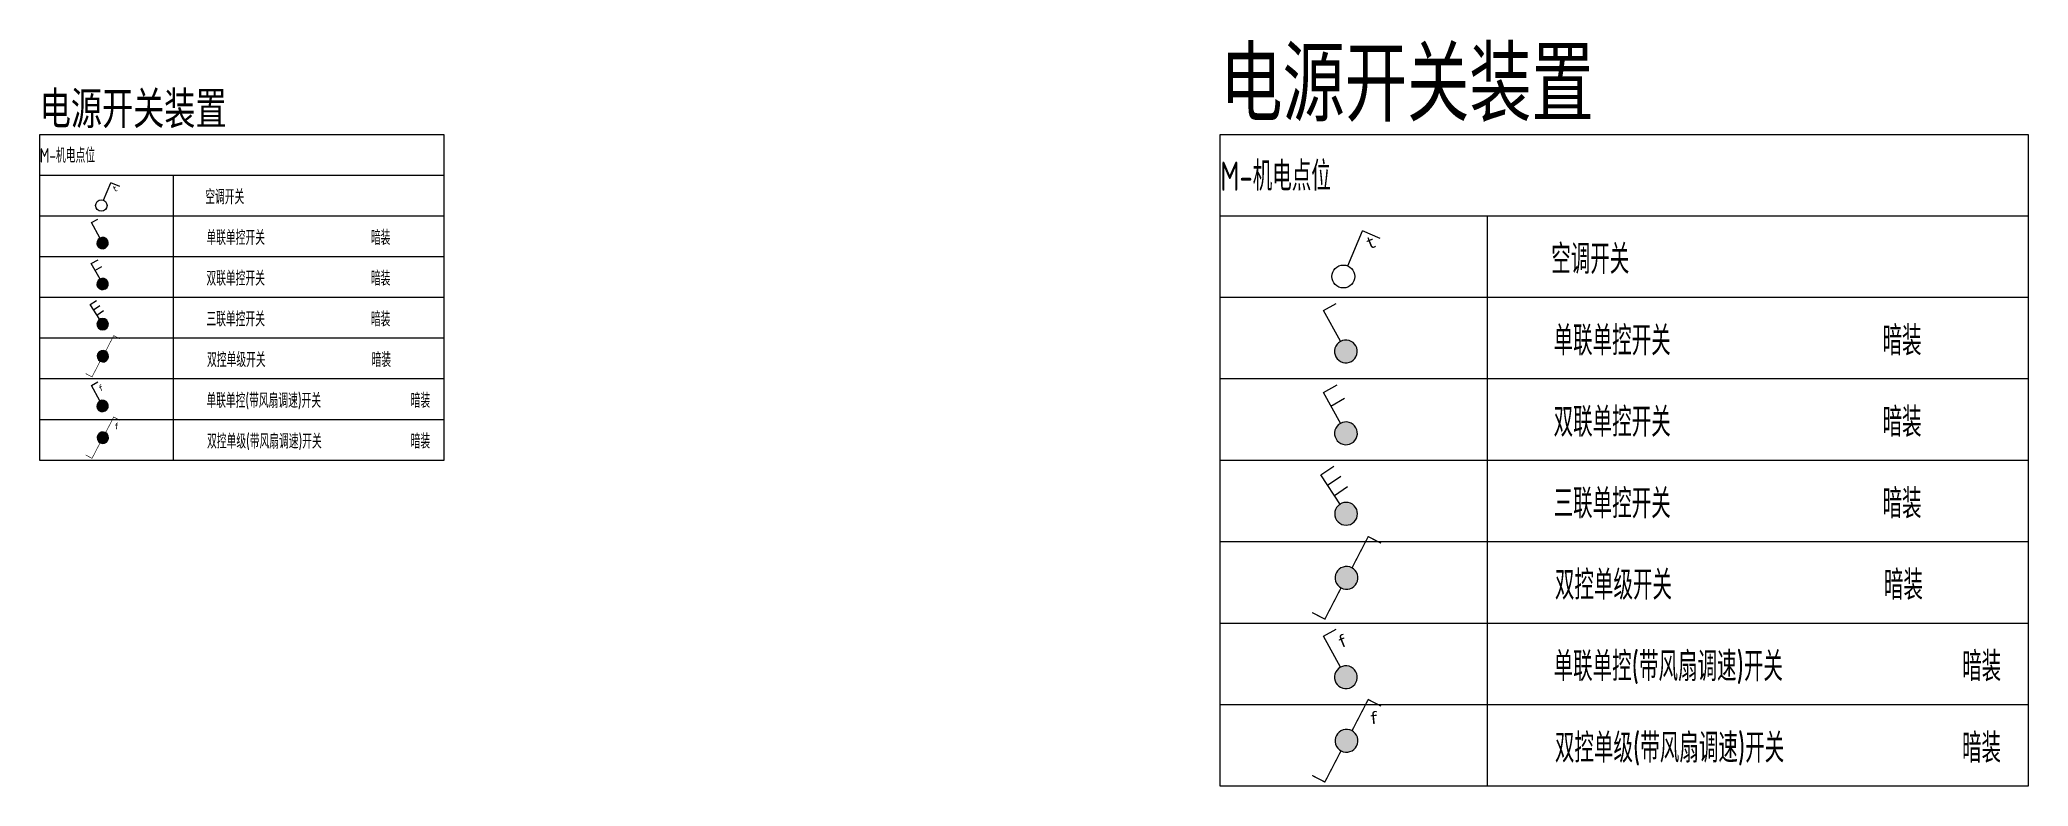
# Model space of a CAD drawing. Header units: millimetres. Extents: x -133666 to 880576, y -269375 to 86941.
# Drawn here: x 44070 to 57623, y -174776 to -169684 of the extents above; entities that cross this region are included whole.
import ezdxf
from ezdxf.enums import TextEntityAlignment as Align

# ---------------------------------------------------------------- set-up
doc = ezdxf.new("R2010")
doc.units = ezdxf.units.MM
doc.header["$LTSCALE"] = 1000
doc.linetypes.add('DASH', pattern=[0.35, 0.25, -0.1])
doc.layers.get('0').update_dxf_attribs({"linetype": 'CONTINUOUS'})
for name, color, linetype in [('A-area', 23, 'CONTINUOUS'), ('A-Lvtry', 5, 'CONTINUOUS'), ('A-洞口', 105, 'CONTINUOUS'), ('A-烟气道', 105, 'CONTINUOUS'), ('A-看线', 105, 'CONTINUOUS'), ('A-空调室外机', 5, 'DASH'), ('AE-FLOR', 151, 'CONTINUOUS'), ('M-机电点位(布局空间)', 7, 'CONTINUOUS'), ('PUB_HATCH', 8, 'CONTINUOUS'), ('PUB_TEXT', 7, 'CONTINUOUS'), ('W-文字', 35, 'CONTINUOUS'), ('WALL', 2, 'CONTINUOUS'), ('WINDOW', 4, 'CONTINUOUS'), ('剪力墙', 6, 'CONTINUOUS'), ('栏杆', 142, 'CONTINUOUS')]:
    doc.layers.add(name, color=color, linetype=linetype)
doc.styles.add('WORD-1', font='tssdeng.shx', dxfattribs={"width": 0.7, "bigfont": 'tssdchn.shx'})
doc.styles.add('XZ', font='', dxfattribs={"width": 0.7})
doc.styles.add('文字2', font='simhei.ttf')
doc.styles.get('XZ').set_extended_font_data('SimSun')

msp = doc.modelspace()

# ---------------------------------------------------------------- texts
at = {"layer": 'W-文字', "color": 35, "ltscale": 1000, "style": 'XZ', "width": 0.7}
for height, p in [(444.44, (52116.1, -170193.5)), (222.22, (44070, -170262.5))]:
    msp.add_text('电源开关装置', height=height, dxfattribs=at).set_placement(p)

# ---------------------------------------------------------------- blocks, each defined once
blk = doc.blocks.new('单极限时开关 明装')
at = {"linetype": 'Continuous'}
for p in [(13.3, 13.3), (79.5, 35.4)]:
    blk.add_line(p, (57.5, 57.5), dxfattribs=at)
blk.add_circle((0, 0), 18.8)
at = {"lineweight": 120, "style": '文字2'}
blk.add_text('t', height=20, dxfattribs=at).set_placement((55.8, 25.2))
blk = doc.blocks.new('单联单控开关 暗装')
at = {"linetype": 'Continuous'}
h = blk.add_hatch(color=256, dxfattribs=at)
edge = h.paths.add_edge_path()
edge.add_ellipse((0, 0), major_axis=(-26.5, 8.4), ratio=1, start_angle=0, end_angle=360, ccw=False)
for p, q in [((-54.2, 100.1), (-23.5, 117)), ((-12.9, 24.7), (-54.2, 100.1))]:
    blk.add_line(p, q)
at = {"linetype": 'Continuous', "extrusion": (0, 0, -1)}
blk.add_ellipse((0, 0), major_axis=(-26.5, 8.4), ratio=1, start_param=1.546417, end_param=7.829602, dxfattribs=at)
blk = doc.blocks.new('双联单控开关 暗装')
at = {"linetype": 'Continuous'}
h = blk.add_hatch(color=256, dxfattribs=at)
edge = h.paths.add_edge_path()
edge.add_ellipse((0, 0), major_axis=(-26.8, 7.6), ratio=1, start_angle=0, end_angle=360, ccw=False)
for p, q in [((-55.1, 99.6), (-21.8, 118.3)), ((-12.3, 23.2), (-55.1, 99.6)), ((-37.3, 66.1), (-3.6, 85.7))]:
    blk.add_line(p, q, dxfattribs=at)
at = {"linetype": 'Continuous', "extrusion": (0, 0, -1)}
blk.add_ellipse((0, 0), major_axis=(-26.8, 7.6), ratio=1, start_param=1.568207, end_param=7.851392, dxfattribs=at)
blk = doc.blocks.new('三联单控开关 暗装')
at = {"linetype": 'Continuous'}
h = blk.add_hatch(color=256, dxfattribs=at)
edge = h.paths.add_edge_path()
edge.add_ellipse((0, 0), major_axis=(-19.7, 19.7), ratio=1, start_angle=0, end_angle=360, ccw=False)
for p, q in [((-61.8, 95.6), (-29.9, 116.5)), ((-13.9, 22.3), (-61.8, 95.6)), ((-45.2, 70.2), (-13, 92)), ((-28.6, 44.8), (3.6, 66.6))]:
    blk.add_line(p, q, dxfattribs=at)
at = {"linetype": 'Continuous', "extrusion": (0, 0, -1)}
blk.add_ellipse((0, 0), major_axis=(-19.7, 19.7), ratio=1, start_param=4.559076237561083, end_param=10.84226154474067, dxfattribs=at)
blk = doc.blocks.new('双控单级开关 暗装')
at = {"linetype": 'Continuous'}
h = blk.add_hatch(color=256, dxfattribs=at)
edge = h.paths.add_edge_path()
edge.add_ellipse((4.6, 0.5), major_axis=(5.5, 27.3), ratio=1, start_angle=0, end_angle=360)
at = {"const_width": 3, "elevation": 1296.5}
for points in [[(-11.3, 23.3), (-59, 94.9), (-88.2, 75.4)], [(20.6, -22.4), (68.2, -93.9), (97.5, -74.5)]]:
    blk.add_lwpolyline(points, dxfattribs=at)
at = {"linetype": 'Continuous'}
for major_axis in [(5.5, 27.3), (-5.5, -27.3)]:
    blk.add_ellipse((4.6, 0.5, 1296.5), major_axis=major_axis, ratio=1, start_param=1.570356, end_param=7.853541, dxfattribs=at)
blk = doc.blocks.new('ktswaj')
at = {"linetype": 'DASH'}
blk.add_lwpolyline([(-139, 1021323), (-139, 1020493), (139, 1020493), (139, 1021323)], close=True, dxfattribs=at)
for points in [[(-139, 1021323), (139, 1020493)], [(-139, 1020493), (139, 1021323)]]:
    blk.add_lwpolyline(points, dxfattribs=at)
blk = doc.blocks.new('A3ktsjw')
at = {"layer": '栏杆'}
for points in [[(-26114, 169535), (-26114, 170135), (-24864, 170135), (-24864, 169535)], [(-26014, 169535), (-26014, 170035), (-24964, 170035), (-24964, 169535)]]:
    blk.add_lwpolyline(points, dxfattribs=at)
at = {"layer": 'A-空调室外机', "extrusion": (0, 0, -1), "zscale": -1, "rotation": 90}
blk.add_blockref('ktswaj', (204157, 153656), dxfattribs=at)
blk = doc.blocks.new('$DorLib2D$00000131')
at = {"color": 0, "linetype": 'Continuous'}
for p, q in [((0.15, 0.125), (0.2319, 0.1973)), ((0.2319, 0.1973), (0.2319, 0.125)), ((-0.5, 0.125), (-0.5, 0)), ((0.0192, 0.125), (-0.5, 0.125)), ((0.0192, 0), (0.0192, 0.125)), ((0.35, 0.125), (0.15, 0.125)), ((-0.5, 0), (0.0192, 0)), ((-0.024, 0), (0.5, 0)), ((-0.024, -0.125), (-0.024, 0)), ((0.5, 0), (0.5, -0.125)), ((-0.35, -0.125), (-0.15, -0.125)), ((-0.2319, -0.1973), (-0.2319, -0.125)), ((-0.15, -0.125), (-0.2319, -0.1973)), ((0.5, -0.125), (-0.024, -0.125))]:
    blk.add_line(p, q, dxfattribs=at)
blk = doc.blocks.new('$TCHSYS$WIN2D')
for p, q in [((-0.5, 0.5), (0.5, 0.5)), ((-0.5, 0.5), (-0.5, -0.5)), ((0.5, 0.5), (0.5, -0.5)), ((0.5, 0.1667), (-0.5, 0.1667)), ((0.5, -0.1667), (-0.5, -0.1667)), ((-0.5, -0.5), (0.5, -0.5))]:
    blk.add_line(p, q)
blk = doc.blocks.new('$DorLib2D$00000001')
for p, q in [((0.45, 0.975), (0.5, 0.975)), ((0.45, 0), (0.45, 0.975)), ((0.5, 0), (0.5, 0.975)), ((0.5, 0), (0.45, 0))]:
    blk.add_line(p, q)
at = {"lineweight": 13}
blk.add_arc((0.475, 0), 0.975, 91.4693, 180, dxfattribs=at)
blk = doc.blocks.new('A$C2EEA3612')
at = {"linetype": 'Continuous'}
for p, q in [((-180, 570), (-173, 300)), ((-175, 570), (-168, 300)), ((175, 570), (168, 300)), ((180, 570), (173, 300)), ((-173, 300), (-171, 240)), ((-163, 295), (163, 295)), ((-163, 290), (163, 290)), ((173, 300), (171, 240)), ((-172, 255), (172, 255)), ((-171, 240), (-169, 187)), ((-169, 187), (-166, 19)), ((169, 187), (166, 19)), ((171, 240), (169, 187)), ((-146, 0), (146, 0))]:
    blk.add_line(p, q, dxfattribs=at)
for radius in [20, 15]:
    blk.add_circle((0, 90), radius, dxfattribs=at)
for centre, radius, start, end in [((0, 570), 180, 0, 180), ((0, 570), 175, 0, 180), ((-163, 300), 10, 181.7534, 270), ((-163, 300), 5, 181.7534, 270), ((163, 300), 5, 270, 358.2466), ((163, 300), 10, 270, 358.2466), ((-149, 187), 20, 99.8557, 181.7534), ((0, -673), 893, 80.1443, 99.8557), ((149, 187), 20, 358.2466, 80.1443), ((-146, 20), 20, 181.7534, 270), ((146, 20), 20, 270, 358.2466)]:
    blk.add_arc(centre, radius, start, end, dxfattribs=at)
blk = doc.blocks.new('g3wr')
at = {"color": 251}
blk.add_wipeout([(92376, 176270), (92376, 176416), (92376, 176562), (92382, 176575), (92396, 176582), (92459, 176583), (92576, 176581), (92666, 176589), (92736, 176588), (92946, 176596), (92946, 176591), (93057, 176558), (93057, 176558), (93126, 176416), (93076, 176298), (92946, 176236), (92831, 176244), (92676, 176243), (92576, 176251), (92396, 176250)], dxfattribs=at)
at = {"xscale": -1, "rotation": 270}
blk.add_blockref('A$C2EEA3612', (92376, 176416), dxfattribs=at)
blk = doc.blocks.new('B20190310213323')
at = {"layer": 'PUB_HATCH'}
for points in [[(800, 9200), (1400, 9200), (1400, 8800), (800, 8800)], [(4000, 5900), (3600, 5900), (3600, 8800), (4150, 8800), (4150, 9000), (3400, 9000), (3400, 5700), (3600, 5700), (4000, 5700)], [(6800, 9000), (7000, 9000), (7000, 7000), (6800, 7000), (6800, 8800)], [(0, 5900), (200, 5900), (200, 3900), (0, 3900), (0, 5700)], [(-400, 0), (-400, 200), (0, 200), (0, 1650), (200, 1650), (200, 200), (600, 200), (600, 0)], [(3400, 200), (3400, 1650), (3600, 1650), (3600, 0), (2500, 0), (2500, 200)], [(6600, 0), (6600, 200), (6800, 200), (6800, 1650), (7000, 1650), (7000, 200), (7200, 200), (7200, 0)]]:
    blk.add_hatch(color=256, dxfattribs=at).paths.add_polyline_path(points)
at = {"layer": 'PUB_TEXT'}
h = blk.add_hatch(dxfattribs=at)
h.set_pattern_fill('_USER', color=250, scale=100, double=1, pattern_type=0)
h.set_pattern_definition([(0, (1171.45, 5138.84), (0, 100), []), (90, (1171.45, 5138.84), (-100, 6e-15), [])])
h.paths.add_polyline_path([(1171, 5600), (1171, 5139), (957, 4852), (300, 4852), (300, 5600)])
at = {"layer": 'A-Lvtry', "ltscale": 3}
blk.add_line((4200, 6600), (3600, 6600), dxfattribs=at)
for points in [[(5300, 8200), (4200, 8200), (4200, 6600), (4200, 6600)], [(200, 4702), (1036, 4702), (1321, 5092), (1321, 5700)], [(200, 4752), (1007, 4752), (1271, 5106), (1271, 5700)]]:
    blk.add_lwpolyline(points, dxfattribs=at)
at = {"layer": 'A-洞口'}
blk.add_lwpolyline([(3200, 0), (3200, -500), (3400, -500), (3400, 0)], close=True, dxfattribs=at)
blk.add_lwpolyline([(3400, 0), (3257, -66), (3200, -500)], dxfattribs=at)
at = {"layer": 'A-烟气道'}
for points in [[(3600, 8800), (3980, 8800), (3980, 8320), (3600, 8320)], [(3615, 8785), (3965, 8785), (3965, 8335), (3615, 8335)]]:
    blk.add_lwpolyline(points, close=True, dxfattribs=at)
blk.add_lwpolyline([(3615, 8335), (3698, 8708), (3965, 8785)], dxfattribs=at)
at = {"layer": 'A-看线'}
blk.add_lwpolyline([(2100, 200), (600, 200)], dxfattribs=at)
at = {"layer": 'AE-FLOR'}
for points in [[(3400, -600), (3400, -1300)], [(3500, -1300), (3500, -600)], [(6500, -1400), (4200, -1400)], [(6500, -1600), (4200, -1600)]]:
    blk.add_lwpolyline(points, dxfattribs=at)
at = {"layer": 'PUB_TEXT', "color": 250}
blk.add_lwpolyline([(1171, 5600), (1171, 5139), (957, 4852), (300, 4852), (300, 5600)], close=True, dxfattribs=at)
at = {"layer": 'WALL'}
for p, q in [((5700, 8800), (6700, 8800)), ((3530, 2850), (3530, 1650)), ((3600, 2850), (3600, 1650))]:
    blk.add_line(p, q, dxfattribs=at)
for points in [[(1000, 5800), (1000, 8800), (1500, 8800), (1500, 9000), (800, 9000), (800, 5700), (2300, 5700), (2300, 4700), (2400, 4700), (2400, 5700), (2450, 5700), (2450, 5800)], [(5700, 8800), (5700, 9000), (5050, 9000), (5050, 9000), (5050, 8800)], [(7000, 100), (7000, 9000), (6700, 9000), (6700, 8800), (6800, 8800), (6800, 200), (6100, 200), (6100, 0), (6800, 0), (6800, -1400), (6500, -1400), (6500, -1600), (7000, -1600)], [(5300, 8800), (5400, 8800), (5400, 7600), (5300, 7600)], [(5300, 7600), (5300, 7500), (5650, 7500), (5650, 7600)], [(4000, 5900), (4250, 5900), (4250, 5700), (4000, 5700)], [(2200, -400), (2500, -400), (2500, 0), (2600, 0), (2600, -500), (2200, -500)], [(2100, -400), (2200, -400), (2200, -600), (2100, -600)], [(3500, -1400), (3500, -1300), (3400, -1300), (3400, -1600), (4200, -1600), (4200, -1400)]]:
    blk.add_lwpolyline(points, close=True, dxfattribs=at)
for points in [[(3600, 5800), (3600, 8800), (4150, 8800), (4150, 9000), (3500, 9000), (3000, 9000), (3000, 8800), (3400, 8800), (3400, 5800), (3350, 5800), (3350, 5700), (3500, 5700)], [(3980, 8520), (4280, 8520), (4280, 8800)], [(3980, 8570), (4230, 8570), (4230, 8800)], [(600, -400), (600, 200), (200, 200), (200, 3700), (2450, 3700), (2450, 3800), (2400, 3800), (2400, 3900), (2300, 3900), (2300, 3800), (200, 3800), (200, 6500), (0, 6500), (0, 0), (500, 0), (500, -600), (600, -600), (600, -400)], [(200, 4300), (400, 4300), (400, 3800)], [(200, 4250), (350, 4250), (350, 3800)], [(3400, 2850), (3400, 3700), (3350, 3700), (3350, 3800), (3600, 3800), (3600, 2850)], [(3530, 2850), (3400, 2850), (3400, 2850)], [(3600, 1650), (3600, 200), (4000, 200), (4000, 0), (3500, 0), (3500, -600), (3400, -600), (3400, 0), (2500, 0), (2500, 0), (2500, 200), (2500, 200), (2500, 200), (3400, 200), (3400, 1650)], [(3400, 1650), (3530, 1650)]]:
    blk.add_lwpolyline(points, dxfattribs=at)
at = {"layer": 'WALL', "elevation": 0}
blk.add_lwpolyline([(5450, 5800), (5650, 5800), (5650, 5700), (5450, 5700)], close=True, dxfattribs=at)
at = {"layer": 'WINDOW'}
for p, q in [((6700, 9000, 0), (5700, 9000, 0)), ((6100, 0), (4000, 0))]:
    blk.add_line(p, q, dxfattribs=at)
blk.add_lwpolyline([(4250, 5767), (5450, 5767), (5450, 5700), (4250, 5700)], close=True, dxfattribs=at)
at = {"layer": '剪力墙', "elevation": 0}
for points in [[(800, 9200), (1400, 9200), (1400, 8800), (800, 8800)], [(4000, 5900), (3600, 5900), (3600, 8800), (4150, 8800), (4150, 9000), (3400, 9000), (3400, 5700), (3600, 5700), (4000, 5700)], [(6800, 9000), (7000, 9000), (7000, 7000), (6800, 7000), (6800, 8800)], [(0, 5900), (200, 5900), (200, 3900), (0, 3900), (0, 5700)], [(3400, 200), (3400, 1650), (3600, 1650), (3600, 0), (2500, 0), (2500, 200)]]:
    blk.add_lwpolyline(points, close=True, dxfattribs=at)
for points in [[(1000, 8800), (1000, 8800)], [(6800, 8800), (6800, 8800)], [(0, 5700), (0, 5700)], [(-400, 0), (-400, 200), (0, 200), (0, 1650), (200, 1650), (200, 200), (600, 200), (600, 0), (-400, 0), (200, 0)], [(6600, 0), (6600, 200), (6800, 200), (6800, 1650), (7000, 1650), (7000, 200), (7200, 200), (7200, 0), (6600, 0), (7000, 0)], [(3600, 200), (3600, 200)]]:
    blk.add_lwpolyline(points, dxfattribs=at)
at = {"layer": '栏杆'}
for points in [[(3400, -500), (2200, -500)], [(3400, -600), (2200, -600)]]:
    blk.add_lwpolyline(points, dxfattribs=at)
at = {"layer": 'A-area'}
blk.add_blockref('A3ktsjw', (29014, -160535), dxfattribs=at)
at = {"layer": 'A-空调室外机', "extrusion": (0, 0, -1), "zscale": -1, "rotation": 90}
blk.add_blockref('ktswaj', (175868, -16368), dxfattribs=at)
at = {"layer": 'WINDOW'}
for name, p, xscale, yscale, zscale, rotation in [('$TCHSYS$WIN2D', (2250, 8900), 1500, 200, 1500, 180), ('$TCHSYS$WIN2D', (4600, 8900), 900, 200, 900, 180), ('$DorLib2D$00000001', (6200, 8900), -1000, 1000, -1000, 180), ('$TCHSYS$WIN2D', (500, 5800), -600, 200, -600, 180), ('$DorLib2D$00000001', (2350, 4300), -800, 800, 800, 90), ('$DorLib2D$00000001', (2900, 3750), -900, 900, -900, 180)]:
    blk.add_blockref(name, p, dxfattribs=dict(at, xscale=xscale, yscale=yscale, zscale=zscale, rotation=rotation))
for name, p, xscale, yscale, zscale in [('$DorLib2D$00000001', (2900, 5750), 900, 900, -900), ('$DorLib2D$00000131', (5050, 100), -2100, 200, 2100), ('$TCHSYS$WIN2D', (1350, -500), -1500, 200, 1500)]:
    blk.add_blockref(name, p, dxfattribs=dict(at, xscale=xscale, yscale=yscale, zscale=zscale))
at = {"layer": 'A-Lvtry', "ltscale": 3, "extrusion": (0, 0, -1), "zscale": -1, "rotation": 180}
blk.add_blockref('g3wr', (91826, 180640), dxfattribs=at)

# ---------------------------------------------------------------- block references
at = {"layer": 'WALL'}
msp.add_blockref('B20190310213323', (26374, -180131.2), dxfattribs=at)

msp.set_redraw_order([(e.dxf.handle, doc.entitydb.next_handle()) for e in msp.query("TEXT MTEXT ATTDEF DIMENSION ARC_DIMENSION")])  # texts and dimensions are drawn at this point

# ---------------------------------------------------------------- next in the draw order: linework, layer by layer
at = {"layer": 'W-文字', "color": 249}
for p, q in [((46823.3, -170609.3), (44070, -170609.3)), ((44980.1, -170609.3), (44980.1, -172553.7)), ((46823.3, -170887.1), (44070, -170887.1)), ((57622.7, -170887.1), (52116.1, -170887.1)), ((53936.1, -170887.1), (53936.1, -174776)), ((46823.3, -171164.8), (44070, -171164.8)), ((46823.3, -171442.6), (44070, -171442.6)), ((57622.7, -171442.6), (52116.1, -171442.6)), ((46823.3, -171720.4), (44070, -171720.4)), ((46823.3, -171998.2), (44070, -171998.2)), ((57622.7, -171998.2), (52116.1, -171998.2)), ((46823.3, -172276), (44070, -172276)), ((46823.3, -172553.7), (44070, -172553.7)), ((57622.7, -172553.7), (52116.1, -172553.7)), ((57622.7, -173109.3), (52116.1, -173109.3)), ((57622.7, -173664.8), (52116.1, -173664.8)), ((57622.7, -174220.4), (52116.1, -174220.4)), ((57622.7, -174776), (52116.1, -174776))]:
    msp.add_line(p, q, dxfattribs=at)
for points in [[(44070, -170331.5), (46823.3, -170331.5), (46823.3, -172553.7)], [(44070, -172553.7), (44070, -170331.5)], [(52116.1, -170331.5), (57622.7, -170331.5), (57622.7, -174776)], [(52116.1, -174776), (52116.1, -170331.5)]]:
    msp.add_lwpolyline(points, dxfattribs=at)

# ---------------------------------------------------------------- next in the draw order: block references
at = {"layer": 'A-area'}
msp.add_blockref('A3ktsjw', (2109.6, -340666), dxfattribs=at)
at = {"layer": 'M-机电点位(布局空间)', "color": 7}
for name, p, xscale, yscale, zscale, rotation in [('单极限时开关 明装', (44489.4, -170815.4), 2.074074074042287, 2.074074074042287, 2.074074074042287, 22.04904125176757), ('单极限时开关 明装', (52954.9, -171299.2), 4.14814814811155, 4.14814814811155, 4.14814814811155, 22.04904125161666), ('双控单级开关 暗装', (44493.7, -171843, -1810.4), -1.396369439445286, 1.396369439433329, 1.396369439446264, 186.268306999439), ('双控单级开关 暗装', (44493.7, -172398.6, -1810.4), -1.396369439445286, 1.396369439433329, 1.396369439446264, 186.268306999439), ('双控单级开关 暗装', (52963.5, -173354.6, -3620.7), -2.792738878919502, 2.792738878895761, 2.792738878892527, 186.2683069993737), ('双控单级开关 暗装', (52963.5, -174465.7, -3620.7), -2.792738878919502, 2.792738878895761, 2.792738878892527, 186.2683069993737)]:
    msp.add_blockref(name, p, dxfattribs=dict(at, xscale=xscale, yscale=yscale, zscale=zscale, rotation=rotation))
for name, p, xscale, yscale, zscale in [('单联单控开关 暗装', (44498, -171070.8), 1.396369439447881, 1.396369439447881, 1.396369439447881), ('双联单控开关 暗装', (44498.3, -171350.2), 1.396369439447881, 1.396369439447881, 1.396369439447881), ('三联单控开关 暗装', (44498.7, -171624.6), 1.395793079675059, 1.395793079675059, 1.395793079675059), ('单联单控开关 暗装', (52971.9, -171810.1), 2.792738878866658, 2.792738878866658, 2.792738878866658), ('单联单控开关 暗装', (44498, -172181.9), 1.396369439447881, 1.396369439447881, 1.396369439447881), ('双联单控开关 暗装', (52972.6, -172368.8), 2.792738878866658, 2.792738878866658, 2.792738878866658), ('三联单控开关 暗装', (52973.5, -172917.6), 2.791586159321014, 2.791586159321014, 2.791586159321014), ('单联单控开关 暗装', (52971.9, -174032.3), 2.792738878866658, 2.792738878866658, 2.792738878866658)]:
    msp.add_blockref(name, p, dxfattribs=dict(at, xscale=xscale, yscale=yscale, zscale=zscale))

# ---------------------------------------------------------------- next in the draw order: texts
at = {"lineweight": 120, "style": '文字2'}
for height, rotation, p in [(41.5, 22.04904, (44480.4, -172083.5)), (41.5, 5.48341, (44580.6, -172342.5)), (83, 22.04904, (52936.7, -173835.6)), (83, 5.48341, (53137.2, -174353.6))]:
    msp.add_text('f', height=height, rotation=rotation, dxfattribs=at).set_placement(p)
at = {"layer": 'M-机电点位(布局空间)', "color": 7, "style": 'WORD-1', "width": 0.7}
for height, p in [(100, (44070, -170473.2)), (200, (52116.1, -170614.9))]:
    msp.add_text('M-机电点位', height=height, dxfattribs=at).set_placement(p, align=Align.MIDDLE_LEFT)
at = {"layer": 'W-文字', "color": 35, "style": 'WORD-1', "width": 0.7}
for s, height, p in [('空调开关', 100, (45198, -170756.4)), ('单联单控开关', 100, (45205.9, -171034.2)), ('空调开关', 200, (54371.9, -171181.3)), ('双联单控开关', 100, (45205.9, -171312)), ('三联单控开关', 100, (45205.9, -171589.8)), ('单联单控开关', 200, (54387.9, -171736.9)), ('双控单级开关', 100, (45210.4, -171867.5)), ('单联单控(带风扇调速)开关', 100, (45205.9, -172145.3)), ('双联单控开关', 200, (54387.9, -172292.4)), ('双控单级(带风扇调速)开关', 100, (45210.4, -172423.1)), ('三联单控开关', 200, (54387.9, -172848)), ('双控单级开关', 200, (54396.8, -173403.5)), ('单联单控(带风扇调速)开关', 200, (54387.9, -173959.1)), ('双控单级(带风扇调速)开关', 200, (54396.8, -174514.7))]:
    msp.add_text(s, height=height, dxfattribs=at).set_placement(p, align=Align.MIDDLE_LEFT)
for height, p in [(100, (46393.2, -171034.2)), (100, (46393.2, -171312)), (100, (46393.2, -171589.8)), (200, (56762.5, -171736.9)), (100, (46398.2, -171867.5)), (100, (46664.6, -172145.3)), (200, (56762.5, -172292.4)), (100, (46664.2, -172423.1)), (200, (56762.5, -172848)), (200, (56772.4, -173403.5)), (200, (57305.2, -173959.1)), (200, (57304.4, -174514.7))]:
    msp.add_text('暗装', height=height, dxfattribs=at).set_placement(p, align=Align.MIDDLE_CENTER)

doc.saveas('drawing.dxf')
